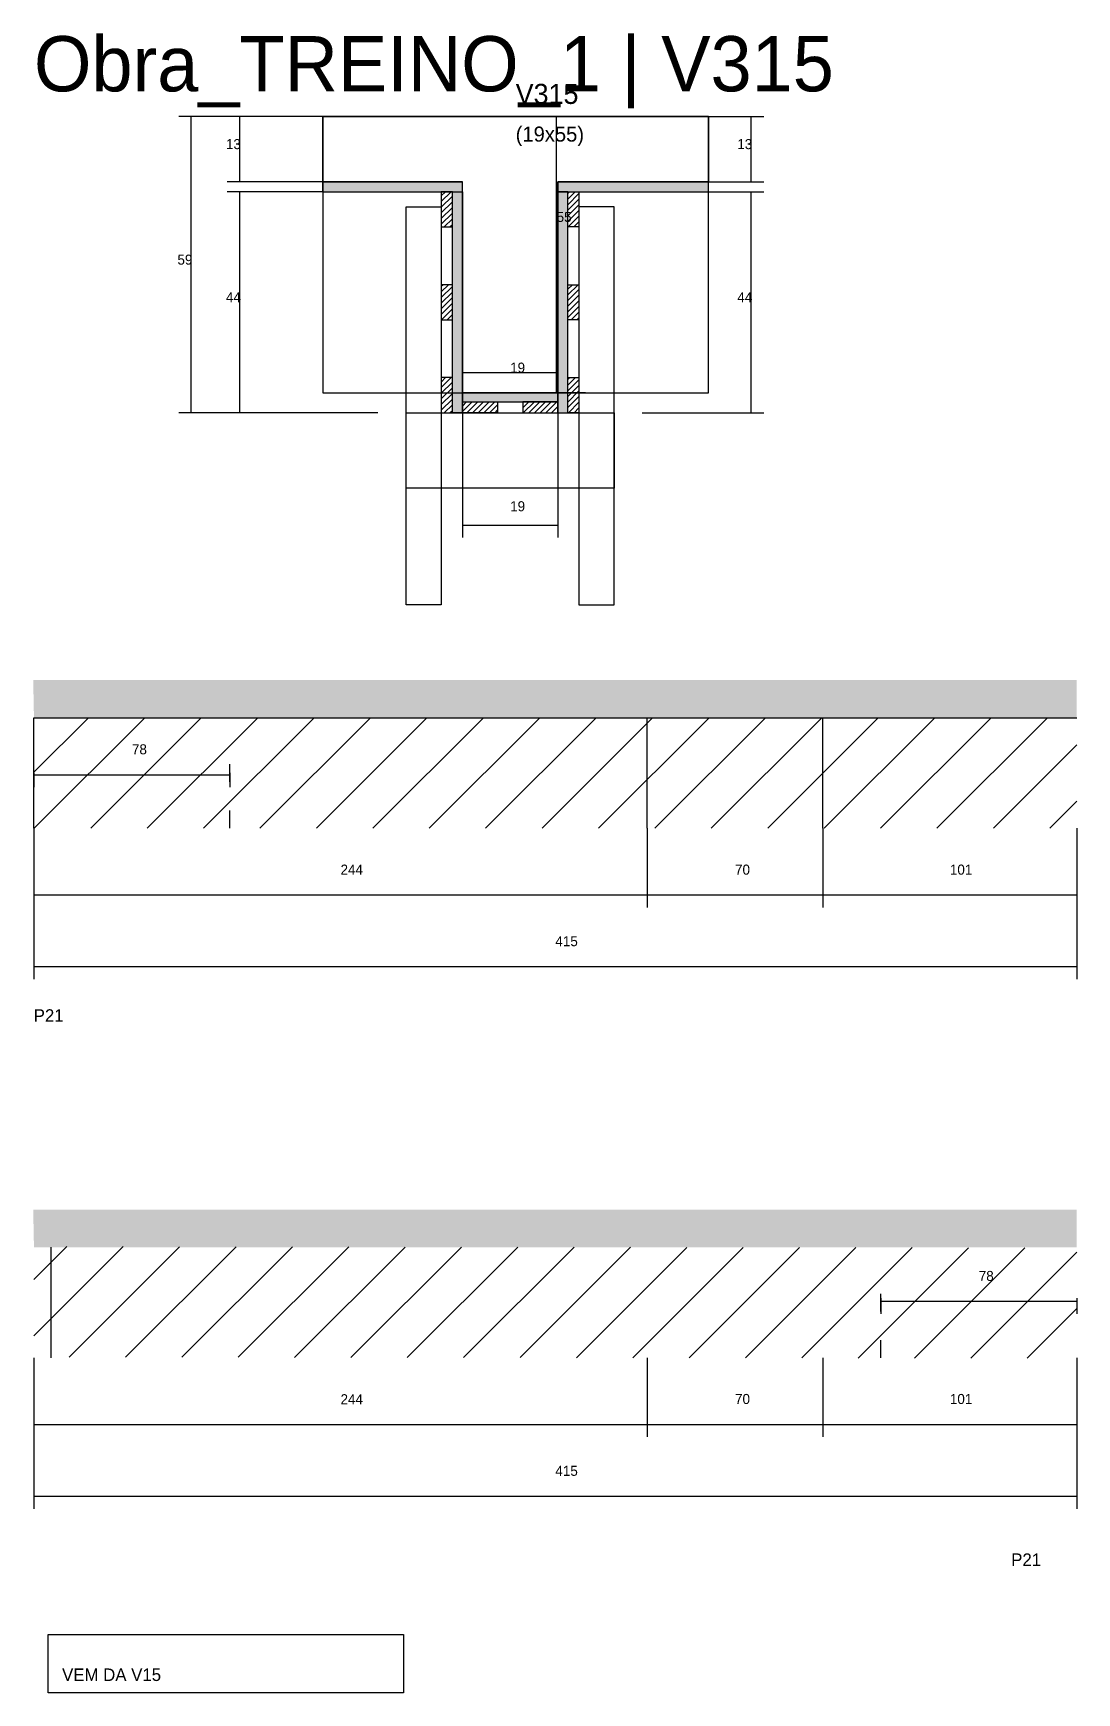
# Model space of a CAD drawing. Header units: metres. Extents: x -41 to 34840, y -36000 to 1848.
# Drawn here: x 11680 to 12095, y -698 to -37 of the extents above; entities that cross this region are included whole.
import ezdxf

# ---------------------------------------------------------------- set-up
doc = ezdxf.new("R2010")
doc.units = ezdxf.units.M
for name, color, linetype in [('CONCRETO', 251, 'Continuous'), ('COTA', 4, 'Continuous'), ('Cota Seção (2x)', 4, 'Continuous'), ('Hachura', 253, 'Continuous'), ('LABEL_ID', 3, 'Continuous'), ('Madeira', 126, 'Continuous'), ('NOMENCLATURA', 7, 'Continuous'), ('Painéis', 200, 'Continuous'), ('REAPROVEITAMENTO', 251, 'Continuous'), ('SARR_2.2x7', 40, 'Continuous'), ('SARR_3.5x7', 81, 'Continuous'), ('Texto Seção', 7, 'Continuous')]:
    doc.layers.add(name, color=color, linetype=linetype)

msp = doc.modelspace()

# ---------------------------------------------------------------- texts
at = {"layer": 'COTA'}
for s, p in [('13', (11756.4, -83)), ('13', (11959.9, -83)), ('59', (11737.1, -129)), ('44', (11756.4, -144)), ('44', (11959.9, -144)), ('19', (11869.5, -227.2)), ('78', (11719, -324)), ('244', (11802, -371.9)), ('70', (11959, -371.9)), ('101', (12044.5, -371.9)), ('415', (11887.5, -400.4)), ('78', (12056, -533.7)), ('244', (11802, -582.8)), ('70', (11959, -582.7)), ('101', (12044.5, -582.7)), ('415', (11887.5, -611.3))]:
    msp.add_text(s, height=4, dxfattribs=at).set_placement(p)
at = {"layer": 'Cota Seção (2x)'}
for s, p in [('55', (11888, -112)), ('19', (11869.5, -172))]:
    msp.add_text(s, height=4, dxfattribs=at).set_placement(p)
at = {"layer": 'LABEL_ID'}
msp.add_text('Obra_TREINO_1 | V315', height=22, dxfattribs=at).set_placement((11680, -60))
at = {"layer": 'NOMENCLATURA'}
for p in [(11679.9, -430.5), (12068.9, -647.2)]:
    msp.add_text('P21', height=5, dxfattribs=at).set_placement(p)
at = {"layer": 'Texto Seção'}
for s, height, p in [('V315', 8, (11871.7, -65)), ('(19x55)', 6, (11871.7, -80)), ('VEM DA V15', 5, (11691.2, -693))]:
    msp.add_text(s, height=height, dxfattribs=at).set_placement(p)

# ---------------------------------------------------------------- hatches: boundary and pattern name
at = {"layer": 'COTA'}
h = msp.add_hatch(dxfattribs=at)
h.set_pattern_fill('AR-CONC', scale=0.03)
h.paths.add_polyline_path([(12095, -309.4), (12095, -294.4), (12095, -294.4), (11679.7, -294.4), (11679.7, -294.4), (11680, -309.4), (11680, -309.4), (12095, -309.4)])
h = msp.add_hatch(dxfattribs=at)
h.set_pattern_fill('AR-CONC', scale=0.03)
h.paths.add_polyline_path([(12095, -520.3), (12095, -505.3), (12095, -505.3), (11679.7, -505.3), (11679.7, -505.3), (11680, -520.3), (11680, -520.3), (12095, -520.3)])
at = {"layer": 'Hachura'}
h = msp.add_hatch(color=8, dxfattribs=at)
h.dxf.hatch_style = 1
h.paths.add_polyline_path([(11850.5, -100), (11850.5, -96), (11850.5, -96), (11794.9, -96), (11794.9, -96), (11794.9, -100), (11794.9, -100), (11850.5, -100)])
h = msp.add_hatch(color=8, dxfattribs=at)
h.dxf.hatch_style = 1
h.paths.add_polyline_path([(11948.5, -100), (11948.5, -96), (11948.5, -96), (11888.5, -96), (11888.5, -96), (11888.5, -100), (11888.5, -100), (11948.5, -100)])
h = msp.add_hatch(color=8, dxfattribs=at)
h.dxf.hatch_style = 1
h.paths.add_polyline_path([(11892.5, -98), (11888.5, -98), (11888.5, -98), (11888.5, -188), (11888.5, -188), (11892.5, -188), (11892.5, -188), (11892.5, -98)])
h = msp.add_hatch(dxfattribs=at)
h.set_pattern_fill('ANSI31', scale=0.5)
h.paths.add_polyline_path([(11842.1, -114), (11846.5, -114), (11846.5, -114), (11846.5, -100), (11846.5, -100), (11842.1, -100), (11842.1, -100), (11842.1, -114)])
h = msp.add_hatch(color=8, dxfattribs=at)
h.dxf.hatch_style = 1
h.paths.add_polyline_path([(11846.5, -100), (11850.5, -100), (11850.5, -100), (11850.5, -188), (11850.5, -188), (11846.5, -188), (11846.5, -188), (11846.5, -100)])
h = msp.add_hatch(dxfattribs=at)
h.set_pattern_fill('ANSI31', scale=0.5)
h.paths.add_polyline_path([(11896.9, -114), (11892.5, -114), (11892.5, -114), (11892.5, -100), (11892.5, -100), (11896.9, -100), (11896.9, -100), (11896.9, -114)])
h = msp.add_hatch(dxfattribs=at)
h.set_pattern_fill('ANSI31', scale=0.5)
h.paths.add_polyline_path([(11842.1, -151), (11846.5, -151), (11846.5, -151), (11846.5, -137), (11846.5, -137), (11842.1, -137), (11842.1, -137), (11842.1, -151)])
h = msp.add_hatch(dxfattribs=at)
h.set_pattern_fill('ANSI31', scale=0.5)
h.paths.add_polyline_path([(11896.9, -151), (11892.5, -151), (11892.5, -151), (11892.5, -137), (11892.5, -137), (11896.9, -137), (11896.9, -137), (11896.9, -151)])
h = msp.add_hatch(dxfattribs=at)
h.set_pattern_fill('ANSI31', scale=0.5)
h.paths.add_polyline_path([(11842.1, -188), (11846.5, -188), (11846.5, -188), (11846.5, -174), (11846.5, -174), (11842.1, -174), (11842.1, -174), (11842.1, -188)])
h = msp.add_hatch(dxfattribs=at)
h.set_pattern_fill('ANSI31', scale=0.5)
h.paths.add_polyline_path([(11896.9, -188), (11892.5, -188), (11892.5, -188), (11892.5, -174), (11892.5, -174), (11896.9, -174), (11896.9, -174), (11896.9, -188)])
h = msp.add_hatch(color=8, dxfattribs=at)
h.dxf.hatch_style = 1
h.paths.add_polyline_path([(11888.5, -183.6), (11888.5, -180), (11888.5, -180), (11850.5, -180), (11850.5, -180), (11850.5, -183.6), (11850.5, -183.6), (11888.5, -183.6)])
h = msp.add_hatch(dxfattribs=at)
h.set_pattern_fill('ANSI31', scale=0.5)
h.paths.add_polyline_path([(11850.5, -188), (11850.5, -183.6), (11850.5, -183.6), (11864.5, -183.6), (11864.5, -183.6), (11864.5, -188), (11864.5, -188), (11850.5, -188)])
h = msp.add_hatch(dxfattribs=at)
h.set_pattern_fill('ANSI31', scale=0.5)
h.paths.add_polyline_path([(11888.5, -188), (11888.5, -183.6), (11888.5, -183.6), (11874.5, -183.6), (11874.5, -183.6), (11874.5, -188), (11874.5, -188), (11888.5, -188)])
at = {"layer": 'REAPROVEITAMENTO'}
h = msp.add_hatch(dxfattribs=at)
h.set_pattern_fill('ANSI31', scale=5)
h.paths.add_polyline_path([(12095, -353.4), (12095, -309.4), (12095, -309.4), (11680, -309.4), (11680, -309.4), (11680, -353.4), (11680, -353.4), (12095, -353.4)])
h = msp.add_hatch(dxfattribs=at)
h.set_pattern_fill('ANSI31', scale=5)
h.paths.add_polyline_path([(11680, -564), (11680, -520), (11680, -520), (12095, -520.5), (12095, -520.5), (12095, -564.5), (12095, -564.5), (11680, -564)])

# ---------------------------------------------------------------- linework, layer by layer
at = {"layer": 'CONCRETO'}
for points in [[(11794.9, -96), (11794.9, -70), (11948.5, -70), (11948.5, -96), (11888.5, -96), (11888.5, -180), (11850.5, -180), (11850.5, -96)], [(11794.9, -180), (11948.5, -180), (11948.5, -70), (11794.9, -70)]]:
    msp.add_lwpolyline(points, close=True, dxfattribs=at)
at = {"layer": 'COTA'}
for p, q in [((11794.9, -70), (11737.6, -70)), ((11742.6, -188), (11742.6, -70)), ((11794.9, -70), (11756.9, -70)), ((11761.9, -96), (11761.9, -70)), ((11948.5, -70), (11970.4, -70)), ((11965.4, -96), (11965.4, -70)), ((11794.9, -96), (11756.9, -96)), ((11948.5, -96), (11970.4, -96)), ((11794.9, -100), (11756.9, -100)), ((11761.9, -188), (11761.9, -100)), ((11948.5, -100), (11970.4, -100)), ((11965.4, -188), (11965.4, -100)), ((11816.9, -188), (11737.6, -188)), ((11816.9, -188), (11756.9, -188)), ((11850.5, -188), (11850.5, -237.7)), ((11888.5, -188), (11888.5, -237.7)), ((11922.1, -188), (11970.4, -188)), ((11850.5, -232.7), (11888.5, -232.7)), ((11680, -331.4), (11680, -337.1)), ((11680, -332.1), (11758, -332.1)), ((11758, -331.4), (11758, -337.1)), ((11680, -353.4), (11680, -385)), ((11680, -353.4), (11680, -413.5)), ((11924, -353.4), (11924, -385)), ((11924, -353.4), (11924, -385)), ((11994, -353.4), (11994, -385)), ((11994, -353.4), (11994, -385)), ((12095, -353.4), (12095, -385)), ((12095, -353.4), (12095, -413.5)), ((11680, -380), (11924, -380)), ((11924, -380), (11994, -380)), ((11994, -380), (12095, -380)), ((11680, -408.5), (12095, -408.5)), ((12017, -540.6), (12017, -546.8)), ((12017, -541.8), (12095, -541.8)), ((12095, -540.6), (12095, -546.8)), ((11680, -564.3), (11680, -595.8)), ((11680, -564.3), (11680, -624.4)), ((11924, -564.3), (11924, -595.8)), ((11924, -564.3), (11924, -595.8)), ((11994, -564.3), (11994, -595.8)), ((11994, -564.3), (11994, -595.8)), ((12095, -564.3), (12095, -595.8)), ((12095, -564.3), (12095, -624.4)), ((11680, -590.8), (11924, -590.8)), ((11924, -590.8), (11994, -590.8)), ((11994, -590.8), (12095, -590.8)), ((11680, -619.4), (12095, -619.4))]:
    msp.add_line(p, q, dxfattribs=at)
at = {"layer": 'Cota Seção (2x)'}
for p, q in [((11899.5, -70), (11883, -70)), ((11888, -180), (11888, -70)), ((11850.5, -188), (11850.5, -167)), ((11888.5, -188), (11888.5, -167)), ((11850.5, -172), (11888.5, -172)), ((11899.5, -180), (11883, -180))]:
    msp.add_line(p, q, dxfattribs=at)
at = {"layer": 'Madeira'}
for points in [[(11842.1, -114), (11846.5, -114), (11846.5, -100), (11842.1, -100)], [(11896.9, -114), (11892.5, -114), (11892.5, -100), (11896.9, -100)], [(11842.1, -151), (11846.5, -151), (11846.5, -137), (11842.1, -137)], [(11896.9, -151), (11892.5, -151), (11892.5, -137), (11896.9, -137)], [(11842.1, -188), (11846.5, -188), (11846.5, -174), (11842.1, -174)], [(11896.9, -188), (11892.5, -188), (11892.5, -174), (11896.9, -174)], [(11850.5, -188), (11850.5, -183.6), (11864.5, -183.6), (11864.5, -188)], [(11888.5, -188), (11888.5, -183.6), (11874.5, -183.6), (11874.5, -188)]]:
    msp.add_lwpolyline(points, close=True, dxfattribs=at)
at = {"layer": 'Painéis'}
for p, q in [((11794.9, -96), (11850.5, -96)), ((11794.9, -100), (11794.9, -96)), ((11850.5, -100), (11850.5, -96)), ((11888.5, -96), (11948.5, -96)), ((11888.5, -100), (11888.5, -96)), ((11948.5, -100), (11948.5, -96)), ((11850.5, -188), (11850.5, -100)), ((11888.5, -188), (11888.5, -100)), ((11850.5, -180), (11888.5, -180)), ((11850.5, -183.6), (11850.5, -180)), ((11888.5, -183.6), (11888.5, -180)), ((11680, -309.4), (12095, -309.4)), ((11680, -353.4), (11680, -309.4)), ((11924, -353.4), (11924, -309.4)), ((11994, -353.4), (11994, -309.4))]:
    msp.add_line(p, q, dxfattribs=at)
for points in [[(11850.5, -100), (11850.5, -96), (11794.9, -96), (11794.9, -100)], [(11948.5, -100), (11948.5, -96), (11888.5, -96), (11888.5, -100)], [(11846.5, -100), (11850.5, -100), (11850.5, -188), (11846.5, -188)], [(11892.5, -100), (11888.5, -100), (11888.5, -188), (11892.5, -188)], [(11888.5, -183.6), (11888.5, -180), (11850.5, -180), (11850.5, -183.6)]]:
    msp.add_lwpolyline(points, close=True, dxfattribs=at)
at = {"layer": 'SARR_2.2x7'}
for p, q in [((11758, -334.9), (11758, -327.9)), ((11758, -353.4), (11758, -346.4)), ((11686.9, -564.3), (11686.9, -520.3)), ((12017, -545.8), (12017, -538.8)), ((12017, -564.3), (12017, -557.3))]:
    msp.add_line(p, q, dxfattribs=at)
at = {"layer": 'SARR_3.5x7'}
for points in [[(11828.1, -106), (11842.1, -106), (11842.1, -264.5), (11828.1, -264.5)], [(11910.9, -106), (11896.9, -106), (11896.9, -264.5), (11910.9, -264.5)], [(11828.1, -188), (11910.9, -188), (11910.9, -218), (11828.1, -218)]]:
    msp.add_lwpolyline(points, close=True, dxfattribs=at)
at = {"layer": 'Texto Seção'}
msp.add_lwpolyline([(11685.7, -674.5), (11827.1, -674.5), (11827.1, -697.7), (11685.7, -697.7)], close=True, dxfattribs=at)

msp.set_redraw_order([(e.dxf.handle, doc.entitydb.next_handle()) for e in msp.query("TEXT MTEXT ATTDEF DIMENSION ARC_DIMENSION")])  # texts and dimensions are drawn at this point

doc.saveas('drawing.dxf')
